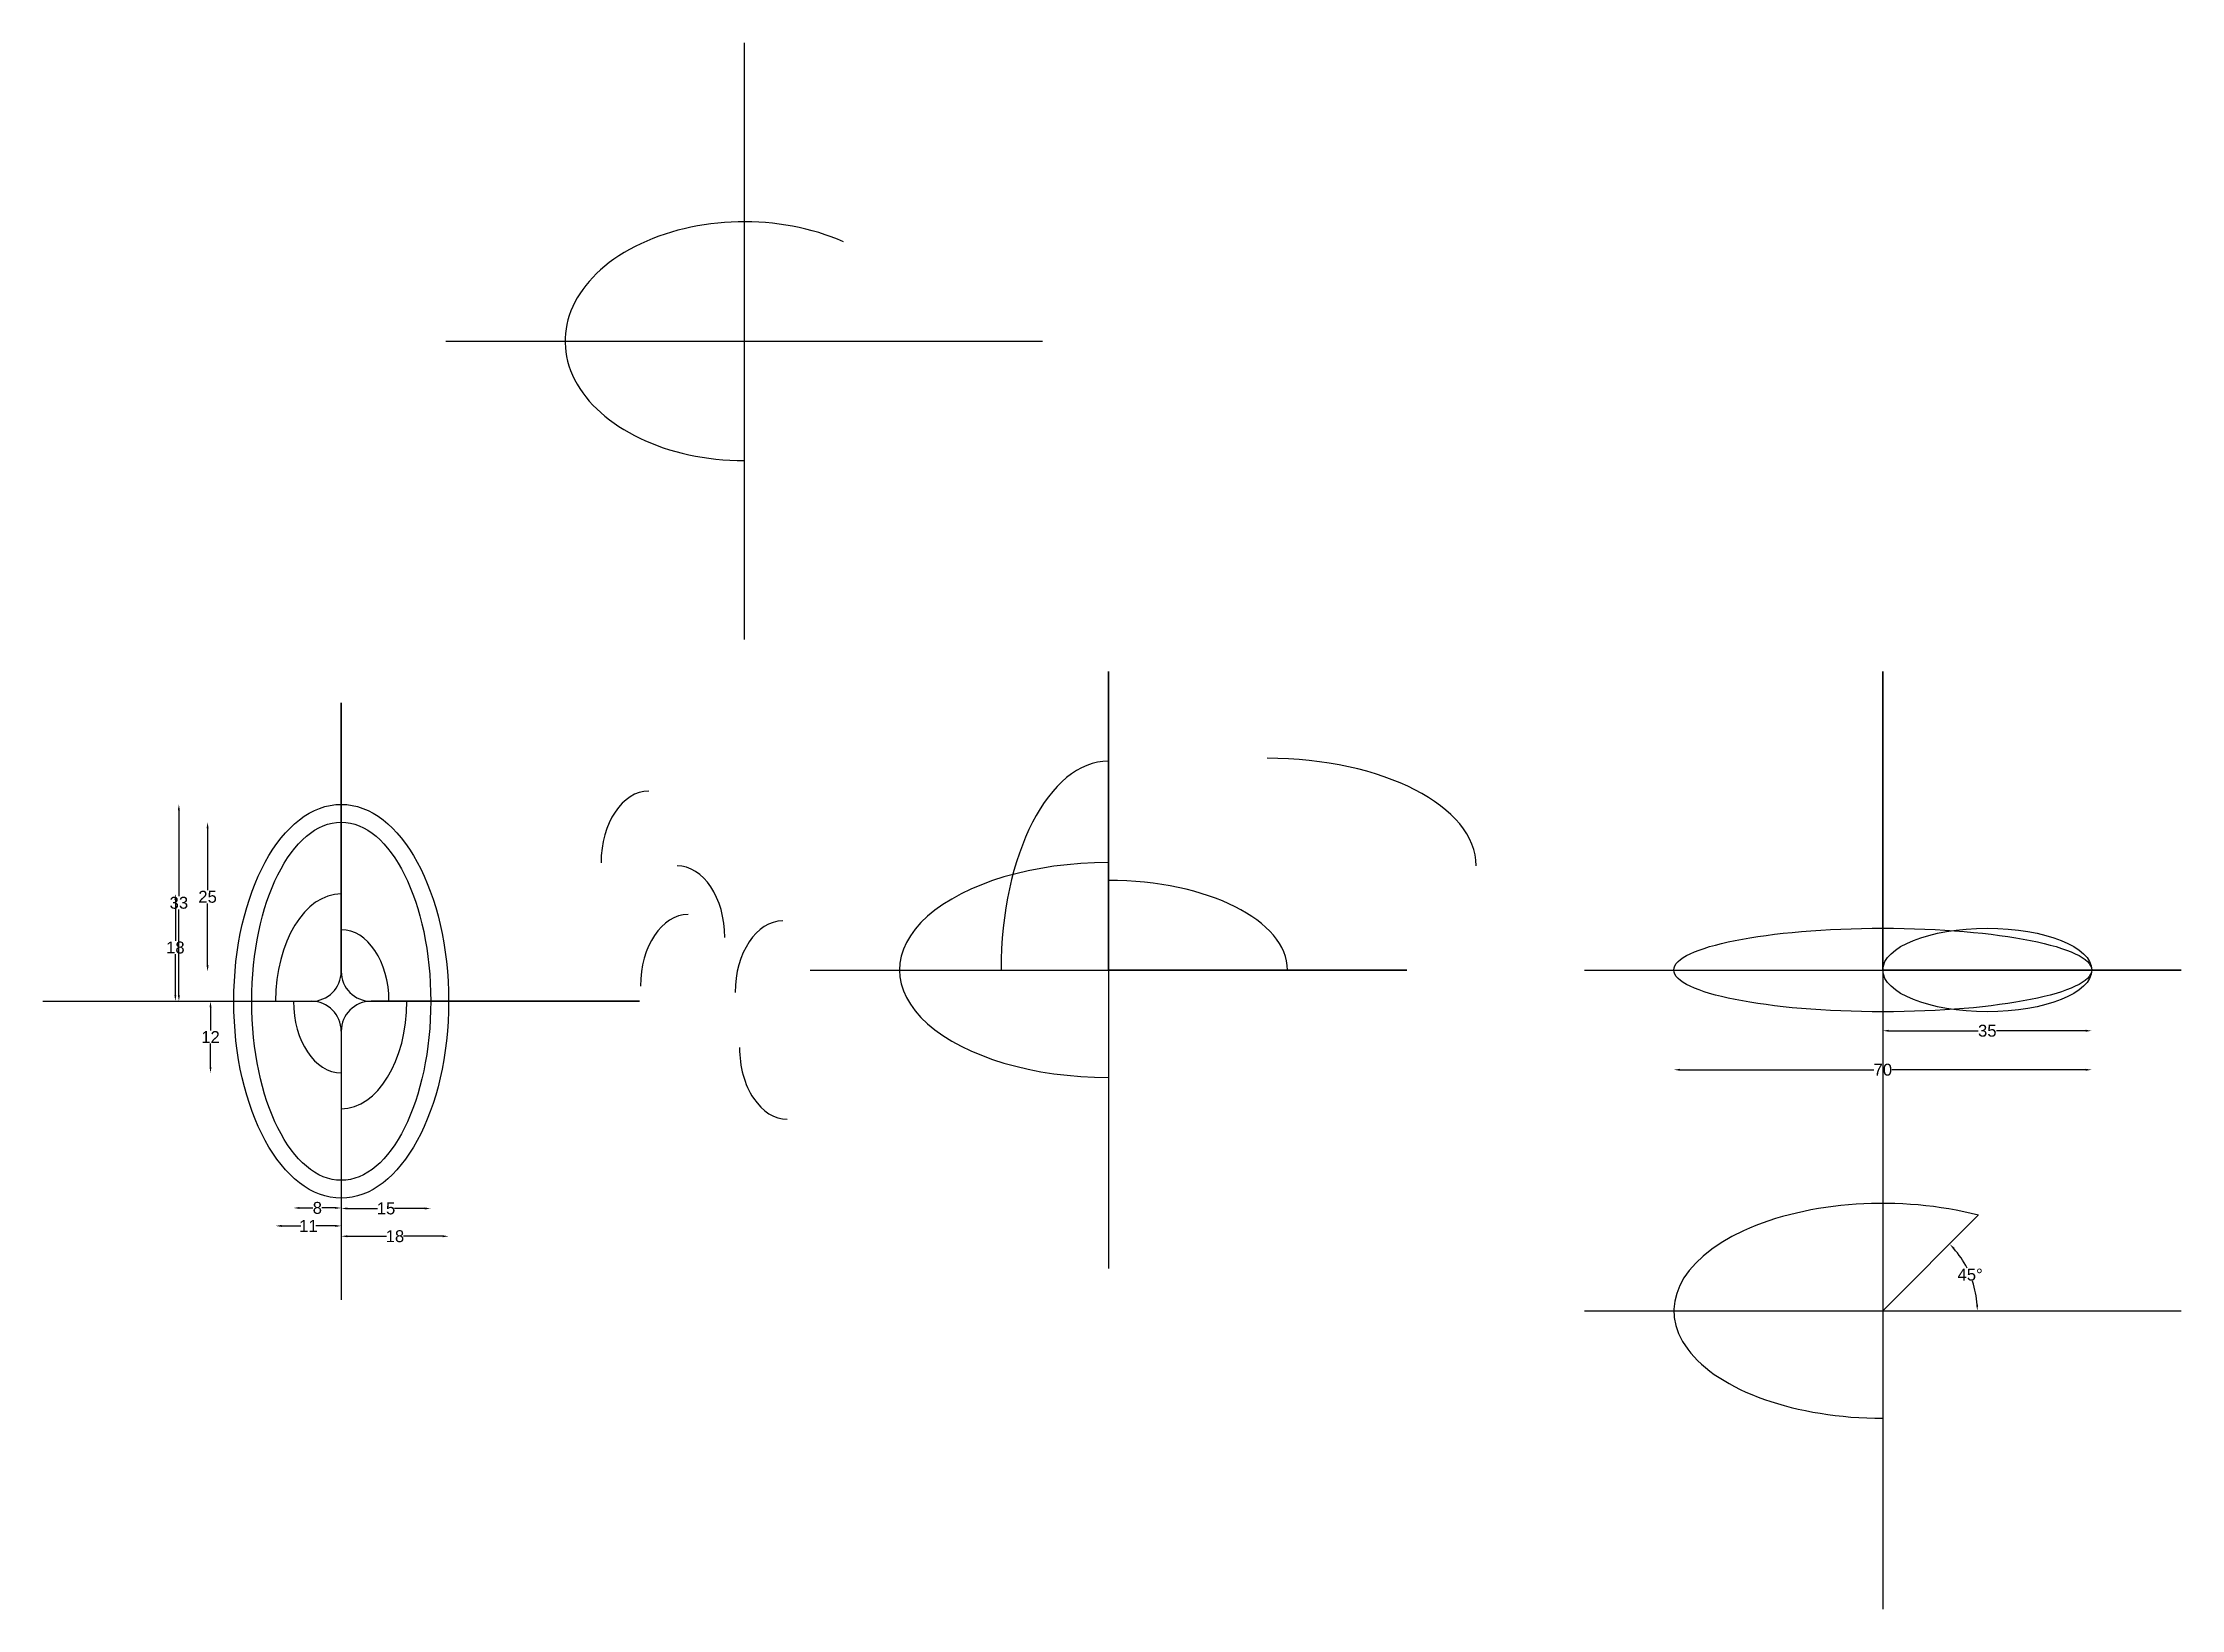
# Model space of a CAD drawing. Header units: inches. Extents: x 25 to 1394, y -68 to 408.
# Drawn here: x 1035.9 to 1394.2, y -68.3 to 194.2 of the extents above; entities that cross this region are included whole.
import ezdxf

# ---------------------------------------------------------------- set-up
doc = ezdxf.new("R2010")
doc.units = ezdxf.units.IN
doc.header["$MEASUREMENT"] = 0
doc.styles.get("Standard").update_dxf_attribs({"font": 'arial.ttf'})
doc.dimstyles.get("Standard").update_dxf_attribs({"dimtxt": 2, "dimasz": 1, "dimexe": 0.18, "dimexo": 0.0625, "dimgap": 0.09, "dimtad": 0, "dimtih": 1, "dimtoh": 1, "dimdec": 0, "dimzin": 0, "dimdsep": 46, "dimtxsty": 'Standard', "dimcen": 1, "dimse1": 1, "dimse2": 1, "dimadec": 0, "dimazin": 0, "dimtfac": 1, "dimtdec": 0, "dimtofl": 0, "dimtmove": 0, "dimatfit": 3, "dimfxl": 1, "dimtolj": 1, "dimtzin": 0, "dimarcsym": 0})

msp = doc.modelspace()

# ---------------------------------------------------------------- blocks, each defined once
blk = doc.blocks.new('*D7')
at = {"color": 0, "lineweight": -2, "transparency": 16777216}
for p, q in [((1086.9, -1.13), (1091.96, -1.13)), ((1099.9, -1.13), (1094.83, -1.13))]:
    blk.add_line(p, q, dxfattribs=at)
at = {"color": 0, "transparency": 16777216}
for points in [[(1086.9, -0.96), (1086.9, -1.29), (1085.9, -1.13)], [(1099.9, -0.96), (1099.9, -1.29), (1100.9, -1.13)]]:
    blk.add_solid(points, dxfattribs=at)
at = {"layer": 'Defpoints', "color": 0, "transparency": 16777216}
for p in [(1085.9, 33.59), (1100.9, 33.59), (1100.9, -1.13)]:
    blk.add_point(p, dxfattribs=at)
at = {"color": 0, "transparency": 16777216, "insert": (1093.4, -1.13), "char_height": 2, "attachment_point": 5}
blk.add_mtext('\\A1;15', dxfattribs=at)
blk = doc.blocks.new('*D8')
at = {"color": 0, "lineweight": -2, "transparency": 16777216}
for p, q in [((1063.51, 62.59), (1063.51, 52.2)), ((1063.51, 39.59), (1063.51, 49.98))]:
    blk.add_line(p, q, dxfattribs=at)
at = {"color": 0, "transparency": 16777216}
for points in [[(1063.34, 62.59), (1063.68, 62.59), (1063.51, 63.59)], [(1063.34, 39.59), (1063.68, 39.59), (1063.51, 38.59)]]:
    blk.add_solid(points, dxfattribs=at)
at = {"layer": 'Defpoints', "color": 0, "transparency": 16777216}
for p in [(1085.9, 63.59), (1063.51, 38.59), (1085.9, 38.59)]:
    blk.add_point(p, dxfattribs=at)
at = {"color": 0, "transparency": 16777216, "insert": (1063.51, 51.09), "char_height": 2, "attachment_point": 5}
blk.add_mtext('\\A1;25', dxfattribs=at)
blk = doc.blocks.new('*D9')
at = {"color": 0, "lineweight": -2, "transparency": 16777216}
for p, q in [((1058.7, 65.59), (1058.7, 51.2)), ((1058.7, 34.59), (1058.7, 48.98))]:
    blk.add_line(p, q, dxfattribs=at)
at = {"color": 0, "transparency": 16777216}
for points in [[(1058.53, 65.59), (1058.87, 65.59), (1058.7, 66.59)], [(1058.53, 34.59), (1058.87, 34.59), (1058.7, 33.59)]]:
    blk.add_solid(points, dxfattribs=at)
at = {"layer": 'Defpoints', "color": 0, "transparency": 16777216}
for p in [(1085.9, 66.59), (1058.7, 33.59), (1085.9, 33.59)]:
    blk.add_point(p, dxfattribs=at)
at = {"color": 0, "transparency": 16777216, "insert": (1058.7, 50.09), "char_height": 2, "attachment_point": 5}
blk.add_mtext('\\A1;33', dxfattribs=at)
blk = doc.blocks.new('*D10')
at = {"color": 0, "lineweight": -2, "transparency": 16777216}
for p, q in [((1086.9, -5.78), (1093.47, -5.78)), ((1102.9, -5.78), (1096.33, -5.78))]:
    blk.add_line(p, q, dxfattribs=at)
at = {"color": 0, "transparency": 16777216}
for points in [[(1086.9, -5.62), (1086.9, -5.95), (1085.9, -5.78)], [(1102.9, -5.62), (1102.9, -5.95), (1103.9, -5.78)]]:
    blk.add_solid(points, dxfattribs=at)
at = {"layer": 'Defpoints', "color": 0, "transparency": 16777216}
for p in [(1085.9, 33.59), (1103.9, 33.59), (1103.9, -5.78)]:
    blk.add_point(p, dxfattribs=at)
at = {"color": 0, "transparency": 16777216, "insert": (1094.9, -5.78), "char_height": 2, "attachment_point": 5}
blk.add_mtext('\\A1;18', dxfattribs=at)
blk = doc.blocks.new('*D11')
at = {"color": 0, "lineweight": -2, "transparency": 16777216}
for p, q in [((1078.9, -1.04), (1081.15, -1.04)), ((1084.9, -1.04), (1082.65, -1.04))]:
    blk.add_line(p, q, dxfattribs=at)
at = {"color": 0, "transparency": 16777216}
for points in [[(1078.9, -0.88), (1078.9, -1.21), (1077.9, -1.04)], [(1084.9, -0.88), (1084.9, -1.21), (1085.9, -1.04)]]:
    blk.add_solid(points, dxfattribs=at)
at = {"layer": 'Defpoints', "color": 0, "transparency": 16777216}
for p in [(1077.9, 33.59), (1085.9, 33.59), (1085.9, -1.04)]:
    blk.add_point(p, dxfattribs=at)
at = {"color": 0, "transparency": 16777216, "insert": (1081.9, -1.04), "char_height": 2, "attachment_point": 5}
blk.add_mtext('\\A1;8', dxfattribs=at)
blk = doc.blocks.new('*D12')
at = {"color": 0, "lineweight": -2, "transparency": 16777216}
for p, q in [((1075.9, -4.05), (1079.16, -4.05)), ((1084.9, -4.05), (1081.63, -4.05))]:
    blk.add_line(p, q, dxfattribs=at)
at = {"color": 0, "transparency": 16777216}
for points in [[(1075.9, -3.88), (1075.9, -4.22), (1074.9, -4.05)], [(1084.9, -3.88), (1084.9, -4.22), (1085.9, -4.05)]]:
    blk.add_solid(points, dxfattribs=at)
at = {"layer": 'Defpoints', "color": 0, "transparency": 16777216}
for p in [(1074.9, 33.59), (1085.9, 33.59), (1085.9, -4.05)]:
    blk.add_point(p, dxfattribs=at)
at = {"color": 0, "transparency": 16777216, "insert": (1080.4, -4.05), "char_height": 2, "attachment_point": 5}
blk.add_mtext('\\A1;11', dxfattribs=at)
blk = doc.blocks.new('*D13')
at = {"color": 0, "lineweight": -2, "transparency": 16777216}
for p, q in [((1064, 32.59), (1064, 28.68)), ((1064, 22.59), (1064, 26.49))]:
    blk.add_line(p, q, dxfattribs=at)
at = {"color": 0, "transparency": 16777216}
for points in [[(1063.83, 32.59), (1064.17, 32.59), (1064, 33.59)], [(1063.83, 22.59), (1064.17, 22.59), (1064, 21.59)]]:
    blk.add_solid(points, dxfattribs=at)
at = {"layer": 'Defpoints', "color": 0, "transparency": 16777216}
for p in [(1085.9, 33.59), (1064, 21.59), (1085.9, 21.59)]:
    blk.add_point(p, dxfattribs=at)
at = {"color": 0, "transparency": 16777216, "insert": (1064, 27.59), "char_height": 2, "attachment_point": 5}
blk.add_mtext('\\A1;12', dxfattribs=at)
blk = doc.blocks.new('*D14')
at = {"color": 0, "lineweight": -2, "transparency": 16777216}
for p, q in [((1058.11, 50.59), (1058.11, 43.7)), ((1058.11, 34.59), (1058.11, 41.48))]:
    blk.add_line(p, q, dxfattribs=at)
at = {"color": 0, "transparency": 16777216}
for points in [[(1057.95, 50.59), (1058.28, 50.59), (1058.11, 51.59)], [(1057.95, 34.59), (1058.28, 34.59), (1058.11, 33.59)]]:
    blk.add_solid(points, dxfattribs=at)
at = {"layer": 'Defpoints', "color": 0, "transparency": 16777216}
for p in [(1058.11, 51.59), (1085.9, 51.59), (1096.9, 33.59)]:
    blk.add_point(p, dxfattribs=at)
at = {"color": 0, "transparency": 16777216, "insert": (1058.11, 42.59), "char_height": 2, "attachment_point": 5}
blk.add_mtext('\\A1;18', dxfattribs=at)
blk = doc.blocks.new('*D15')
at = {"color": 0, "lineweight": -2, "transparency": 16777216}
for start, end in [(26.9104, 41.381), (3.619, 18.2263)]:
    blk.add_arc((1344.18, -18.28), 15.83, start, end, dxfattribs=at)
at = {"color": 0, "transparency": 16777216}
for points in [[(1355.94, -7.92), (1356.18, -7.7), (1355.37, -7.08)], [(1360.15, -17.27), (1359.81, -17.28), (1360.01, -18.28)]]:
    blk.add_solid(points, dxfattribs=at)
at = {"layer": 'Defpoints', "color": 0, "transparency": 16777216}
for p in [(1360.18, -2.27), (1359.47, -14.18), (1294.18, -18.28), (1344.18, -18.28), (1394.18, -18.28)]:
    blk.add_point(p, dxfattribs=at)
at = {"color": 0, "transparency": 16777216, "insert": (1358.81, -12.22), "char_height": 2, "attachment_point": 5}
blk.add_mtext('\\A1;45°', dxfattribs=at)
blk = doc.blocks.new('*D16')
at = {"color": 0, "lineweight": -2, "transparency": 16777216}
for p, q in [((1310.18, 22.12), (1342.66, 22.12)), ((1378.18, 22.12), (1345.69, 22.12))]:
    blk.add_line(p, q, dxfattribs=at)
at = {"color": 0, "transparency": 16777216}
for points in [[(1310.18, 22.28), (1310.18, 21.95), (1309.18, 22.12)], [(1378.18, 22.28), (1378.18, 21.95), (1379.18, 22.12)]]:
    blk.add_solid(points, dxfattribs=at)
at = {"layer": 'Defpoints', "color": 0, "transparency": 16777216}
for p in [(1309.18, 38.83), (1379.18, 38.83), (1379.18, 22.12)]:
    blk.add_point(p, dxfattribs=at)
at = {"color": 0, "transparency": 16777216, "insert": (1344.18, 22.12), "char_height": 2, "attachment_point": 5}
blk.add_mtext('\\A1;70', dxfattribs=at)
blk = doc.blocks.new('*D17')
at = {"color": 0, "lineweight": -2, "transparency": 16777216}
for p, q in [((1345.18, 28.65), (1360.15, 28.65)), ((1378.18, 28.65), (1363.21, 28.65))]:
    blk.add_line(p, q, dxfattribs=at)
at = {"color": 0, "transparency": 16777216}
for points in [[(1345.18, 28.82), (1345.18, 28.49), (1344.18, 28.65)], [(1378.18, 28.82), (1378.18, 28.49), (1379.18, 28.65)]]:
    blk.add_solid(points, dxfattribs=at)
at = {"layer": 'Defpoints', "color": 0, "transparency": 16777216}
for p in [(1344.18, 38.83), (1379.18, 38.83), (1379.18, 28.65)]:
    blk.add_point(p, dxfattribs=at)
at = {"color": 0, "transparency": 16777216, "insert": (1361.68, 28.65), "char_height": 2, "attachment_point": 5}
blk.add_mtext('\\A1;35', dxfattribs=at)

# ---------------------------------------------------------------- dimensions: what is measured, and where the dimension line sits
for base, p1, p2, picture, middle in [((1058.7, 33.59), (1085.9, 66.59), (1085.9, 33.59), '*D9', (1058.7, 50.09)), ((1063.51, 38.59), (1085.9, 63.59), (1085.9, 38.59), '*D8', (1063.51, 51.09)), ((1058.11, 51.59), (1096.9, 33.59), (1085.9, 51.59), '*D14', (1058.11, 42.59)), ((1064, 21.59), (1085.9, 33.59), (1085.9, 21.59), '*D13', (1064, 27.59))]:
    dim = msp.add_linear_dim(base=base, p1=p1, p2=p2, angle=90, dimstyle='Standard')
    dim.commit()
    dim.dimension.update_dxf_attribs({"geometry": picture, "text_midpoint": middle})
for base, p1, p2, picture, middle in [((1379.18, 22.12), (1309.18, 38.83), (1379.18, 38.83), '*D16', (1344.18, 22.12)), ((1379.18, 28.65), (1344.18, 38.83), (1379.18, 38.83), '*D17', (1361.68, 28.65)), ((1085.9, -4.05), (1074.9, 33.59), (1085.9, 33.59), '*D12', (1080.4, -4.05)), ((1085.9, -1.04), (1077.9, 33.59), (1085.9, 33.59), '*D11', (1081.9, -1.04)), ((1100.9, -1.13), (1085.9, 33.59), (1100.9, 33.59), '*D7', (1093.4, -1.13)), ((1103.9, -5.78), (1085.9, 33.59), (1103.9, 33.59), '*D10', (1094.9, -5.78))]:
    dim = msp.add_linear_dim(base=base, p1=p1, p2=p2, dimstyle='Standard')
    dim.commit()
    dim.dimension.update_dxf_attribs({"geometry": picture, "text_midpoint": middle})
dim = msp.add_angular_dim_2l(base=(1359.47, -14.18), line1=((1294.18, -18.28), (1394.18, -18.28)), line2=((1344.18, -18.28), (1360.18, -2.27)), dimstyle='Standard')
dim.commit()
dim.dimension.update_dxf_attribs({"geometry": '*D15', "text_midpoint": (1358.81, -12.22)})

# ---------------------------------------------------------------- linework, layer by layer
for p, q in [((1153.41, 194.2), (1153.41, 94.2)), ((1103.41, 144.2), (1203.41, 144.2)), ((1214.44, 38.83), (1214.44, 88.83)), ((1214.44, 88.83), (1214.44, -11.17)), ((1344.18, 38.83), (1344.18, 88.83)), ((1344.18, 88.83), (1344.18, -11.17)), ((1085.9, 38.59), (1085.9, 83.59)), ((1085.9, 83.59), (1085.9, 38.59)), ((1164.44, 38.83), (1264.44, 38.83)), ((1264.44, 38.83), (1214.44, 38.83)), ((1294.18, 38.83), (1394.18, 38.83)), ((1394.18, 38.83), (1344.18, 38.83)), ((1035.9, 33.59), (1080.9, 33.59)), ((1135.9, 33.59), (1090.9, 33.59)), ((1090.9, 33.59), (1135.9, 33.59)), ((1344.18, 31.72), (1344.18, -68.28)), ((1085.9, 28.59), (1085.9, -16.41)), ((1344.18, -18.28), (1360.18, -2.27)), ((1294.18, -18.28), (1394.18, -18.28))]:
    msp.add_line(p, q)
for centre, start, end in [((1080.9, 38.59), 270, 0), ((1090.9, 38.59), 180, 270), ((1080.9, 28.59), 0, 90), ((1090.9, 28.59), 90, 180)]:
    msp.add_arc(centre, 5, start, end)
for centre, major_axis, ratio, start_param, end_param in [((1153.41, 144.2), (30, 0), 0.666667, 0.982794, 4.712389), ((1214.44, 38.83), (0, 35), 0.514286, 0, 1.570796), ((1241.04, 56.3), (35, 0), 0.514286, 0, 1.570796), ((1137.43, 56.81), (0, 12), 0.666667, 0, 1.570796), ((1142.16, 44.28), (0, 12), 0.666667, 4.712389, 6.283185), ((1214.44, 38.83), (35, 0), 0.514286, 1.570796, 4.712389), ((1214.44, 38.83), (30, 0), 0.5, 0, 1.570796), ((1085.9, 33.59), (0, 18), 0.611111, 0, 1.570796), ((1144.03, 36.14), (0, 12), 0.666667, 0, 1.570796), ((1159.89, 35.05), (0, 12), 0.666667, 0, 1.570796), ((1085.9, 33.59), (0, 12), 0.666667, 4.712389, 6.283185), ((1085.9, 33.59), (0, -12), 0.666667, 4.712389, 6.283185), ((1085.9, 33.59), (0, 18), 0.611111, 3.141593, 4.712389), ((1160.63, 25.83), (0, 12), 0.666667, 1.570796, 3.141593), ((1344.18, -18.28), (35, 0), 0.514286, 1.095786, 4.712389)]:
    msp.add_ellipse(centre, major_axis=major_axis, ratio=ratio, start_param=start_param, end_param=end_param)
for centre, major_axis, ratio in [((1085.9, 33.59), (0, 33), 0.545455), ((1085.9, 33.59), (0, -30), 0.5), ((1344.18, 38.83), (35, 0), 0.2), ((1361.68, 38.83), (-17.5, 0), 0.4)]:
    msp.add_ellipse(centre, major_axis=major_axis, ratio=ratio)

msp.set_redraw_order([(e.dxf.handle, doc.entitydb.next_handle()) for e in msp.query("TEXT MTEXT ATTDEF DIMENSION ARC_DIMENSION")])  # texts and dimensions are drawn at this point

doc.saveas('drawing.dxf')
